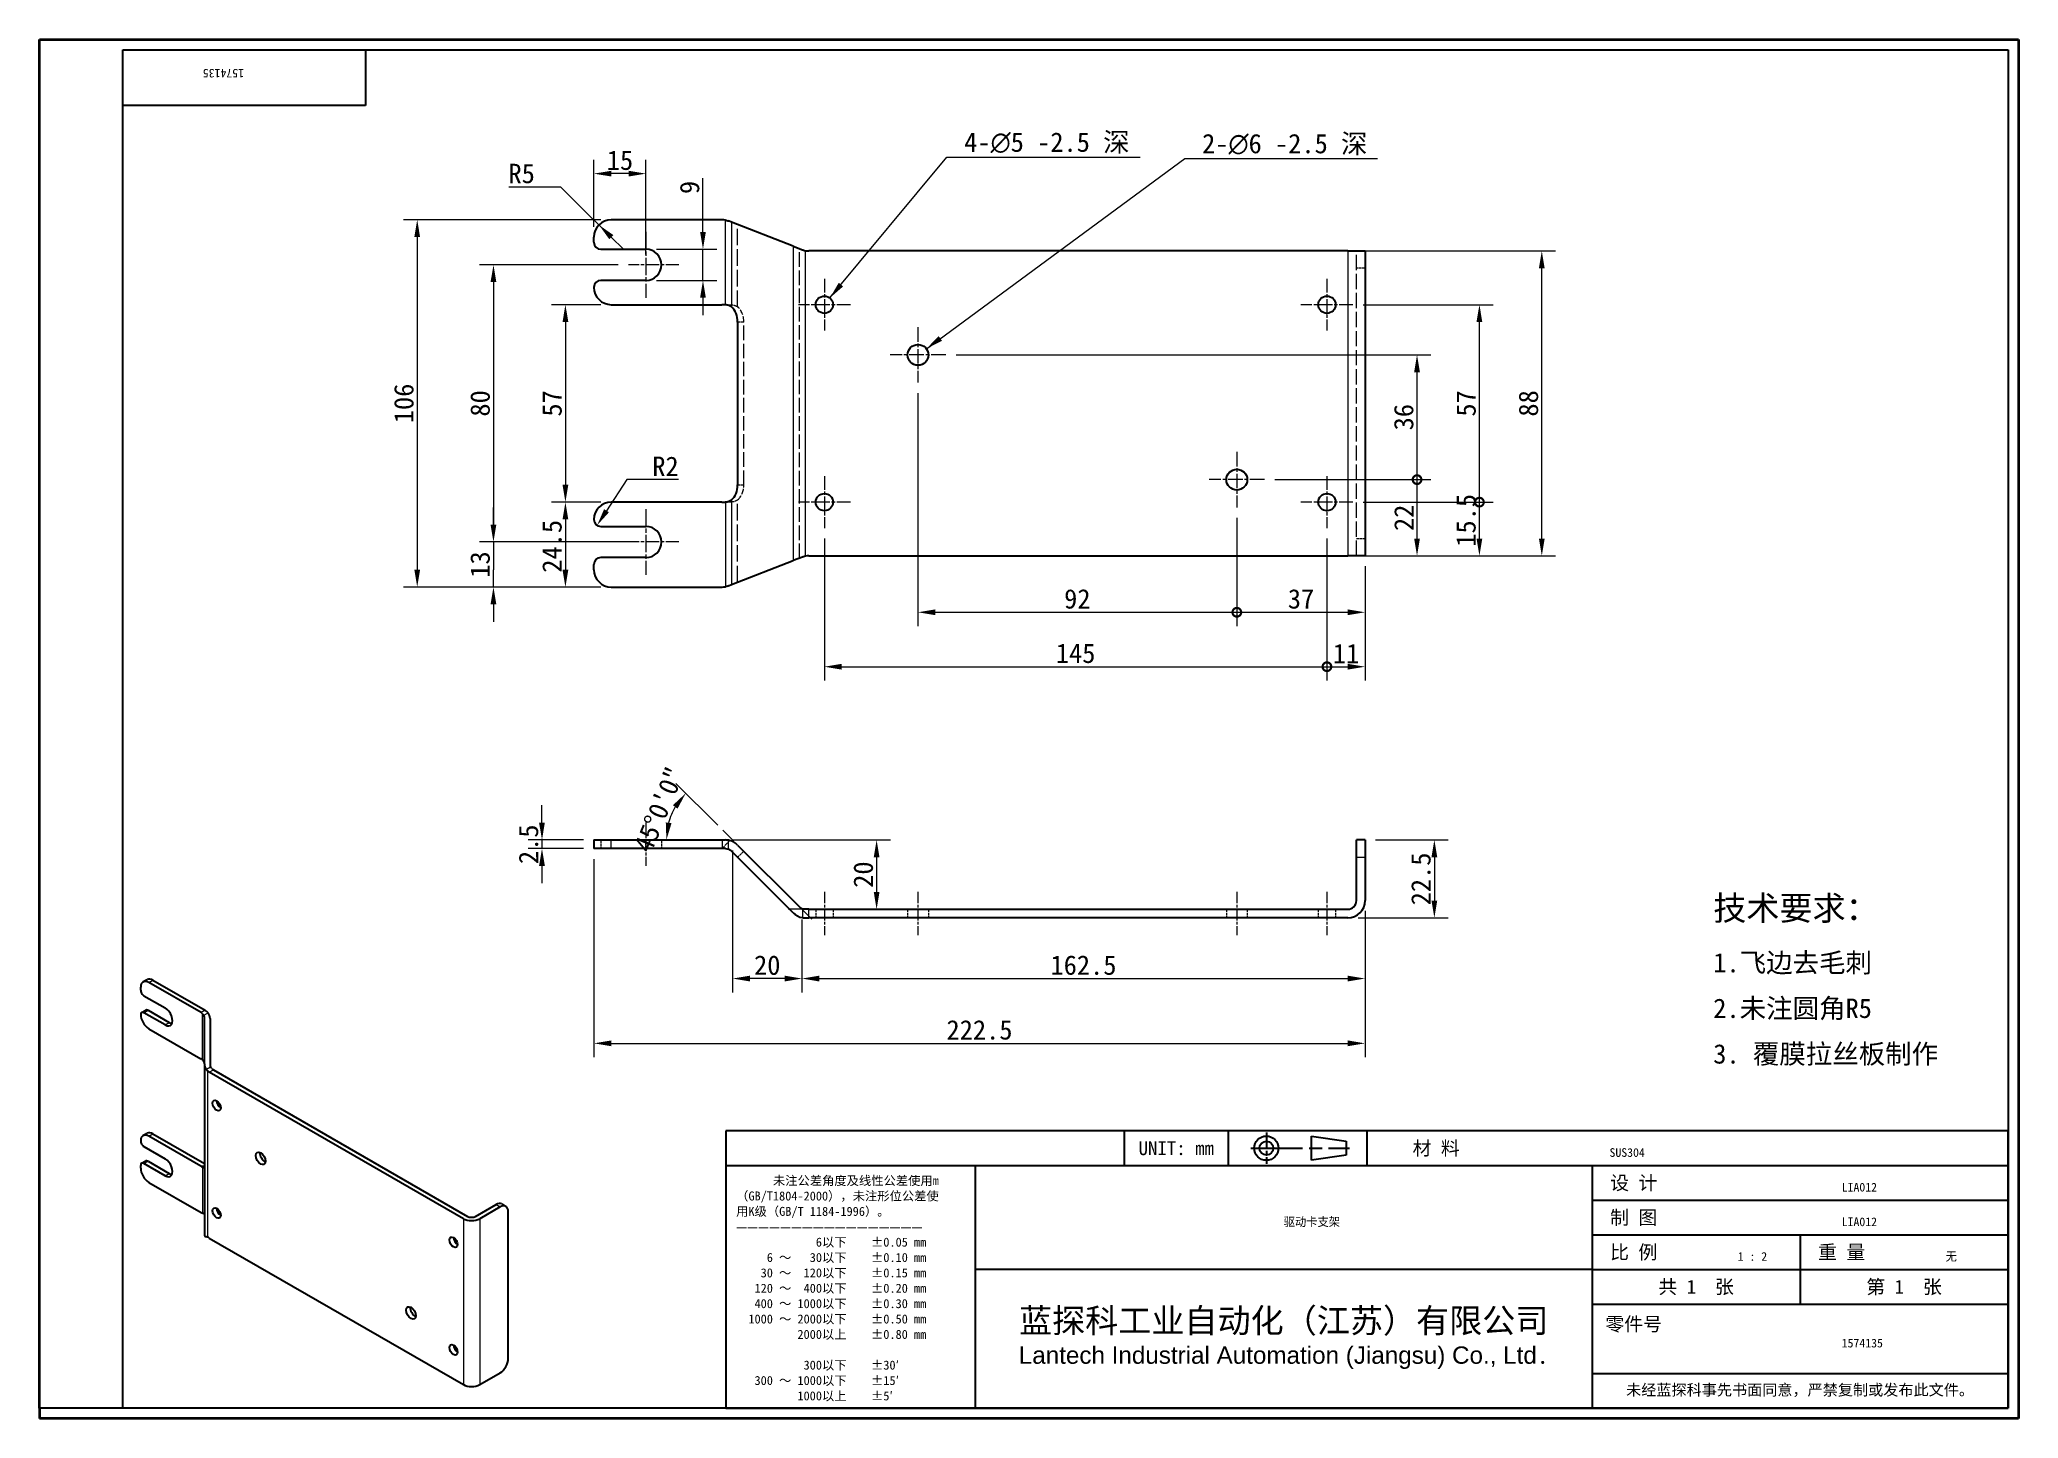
# Model space of a CAD drawing. Header units: millimetres. Extents: x 12 to 583, y 11 to 409.
import ezdxf
from ezdxf.enums import TextEntityAlignment as Align

# ---------------------------------------------------------------- set-up
doc = ezdxf.new("R2018")
doc.units = ezdxf.units.MM
doc.header["$LTSCALE"] = 2
doc.linetypes.add('CHAIN', pattern=[0.3543, 0.2362, -0.0295, 0.0591, -0.0295])
doc.linetypes.add('DASHED', pattern=[0.2067, 0.1654, -0.0413])
for name, color, linetype, lineweight in [('1', 7, 'Continuous', 18), ('可见 (ISO)', 7, 'Continuous', 25), ('可见窄的 (ISO)', 7, 'Continuous', 18), ('图框 (ISO)', 7, 'Continuous', 35), ('标题 (ISO)', 7, 'Continuous', 25)]:
    doc.layers.add(name, color=color, linetype=linetype, lineweight=lineweight)
for name, color, linetype, lineweight, true_color in [('中心标记 (ISO)', 1, 'CHAIN', 18, 0xff0000), ('中心线 (ISO)', 1, 'CHAIN', 18, 0xff0000), ('尺寸 (ISO)', 7, 'Continuous', 18, 0x008000), ('符号 (ISO)', 7, 'Continuous', 18, 0x008000), ('隐藏 (ISO)', 5, 'DASHED', 18, 0x0000ff), ('隐藏窄的 (ISO)', 5, 'DASHED', 18, 0x0000ff)]:
    doc.layers.add(name, color=color, linetype=linetype, lineweight=lineweight, true_color=true_color)
doc.styles.get("Standard").update_dxf_attribs({"font": 'simfang.ttf'})
doc.styles.add('文本样式164', font='SimSun.ttf')
doc.styles.add('最新国标', font='simfang.ttf')
doc.styles.add('注释文本 (ISO)', font='simfang.ttf')
doc.dimstyles.new('默认 (GB)', dxfattribs={"dimscale": 2, "dimtxt": 2.8, "dimasz": 2.5, "dimexe": 2, "dimexo": 1.5, "dimgap": 0.5, "dimtad": 1, "dimtoh": 1, "dimdsep": 46, "dimtxsty": '最新国标', "dimcen": 0.09, "dimdle": 10, "dimclrd": 256, "dimclre": 256, "dimclrt": 256, "dimaunit": 1, "dimadec": 3, "dimazin": 2, "dimtfac": 0.535714, "dimtdec": 3, "dimtmove": 0, "dimatfit": 3, "dimfxl": 0, "dimtolj": 1, "dimlwd": -1, "dimlwe": -1, "dimarcsym": 0})
doc.dimstyles.new('默认 (GB)$7', dxfattribs={"dimscale": 2, "dimtxt": 2.8, "dimasz": 2.5, "dimexe": 2, "dimexo": 1.5, "dimgap": 0.5, "dimtad": 1, "dimtoh": 1, "dimdsep": 46, "dimtxsty": '最新国标', "dimcen": 0.09, "dimdle": 10, "dimclrd": 256, "dimclre": 256, "dimclrt": 256, "dimaunit": 1, "dimadec": 3, "dimazin": 2, "dimtfac": 0.535714, "dimtdec": 3, "dimtmove": 0, "dimatfit": 3, "dimfxl": 0, "dimtolj": 1, "dimlwd": -1, "dimlwe": -1, "dimarcsym": 0})

msp = doc.modelspace()

# ---------------------------------------------------------------- texts
at = {"layer": '符号 (ISO)'}
for s, insert, char_height, width, attachment_point, line_spacing_factor, style in [('4-\\fAIGDT|b0|i0;{\\H5.6000;n}\\fFangSong|b0|i0;{\\H5.6000;5 -2.5 深}', (278.8014, 376.0213), 5.6, 52.909474, 7, 0.49, '最新国标'), ('2-\\fAIGDT|b0|i0;{\\H5.6000;n}\\fFangSong|b0|i0;{\\H5.6000;6 -2.5 深}', (347.4417, 375.5989), 5.6, 52.909474, 7, 0.49, '最新国标'), ('\\pxsm1.41;\\fFangSong|b0|i0;{\\H7.0000;技术要求：}\\fFangSong|b0|i0;{\\H5.6000;\\P}\\fFangSong|b0|i0;{\\H5.6000;1.飞边去毛刺\\P}\\fFangSong|b0|i0;{\\H5.6000;2.未注圆角R5\\P}\\fFangSong|b0|i0;{\\H5.6000;3. 覆膜拉丝板制作}', (494.9372, 137.2985), 4, 71.260819, 4, 1.305367, '注释文本 (ISO)')]:
    msp.add_mtext(s, dxfattribs=dict(at, insert=insert, char_height=char_height, width=width, attachment_point=attachment_point, line_spacing_factor=line_spacing_factor, style=style))

# ---------------------------------------------------------------- blocks, each defined once
blk = doc.blocks.new('图框 最新国标')
at = {"layer": '图框 (ISO)'}
for p, q in [((6, 7), (6, 204.5)), ((6, 204.5), (291.5, 204.5)), ((291.5, 204.5), (291.5, 5.5)), ((6, 7), (6, 5.5)), ((6, 7), (6, 5.5)), ((291.5, 5.5), (6, 5.5))]:
    blk.add_line(p, q, dxfattribs=at)
at = {"layer": '图框 (ISO)', "color": 7, "linetype": 'Continuous', "lineweight": 25}
for p, q in [((18, 203), (290, 203)), ((18, 7), (18, 203)), ((18, 203), (290, 203)), ((53, 203), (53, 195)), ((290, 203), (290, 7)), ((290, 203), (290, 7)), ((53, 195), (18, 195)), ((290, 7), (6, 7)), ((290, 7), (18, 7))]:
    blk.add_line(p, q, dxfattribs=at)
at = {"layer": '图框 (ISO)', "lineweight": 30}
blk.add_attdef('零件代号', text='', height=2.5, rotation=180, dxfattribs=at).set_placement((35.5, 199), align=Align.MIDDLE_CENTER)
blk = doc.blocks.new('标题栏 最新国标')
at = {"layer": '标题 (ISO)'}
for p, q in [((381.98, -183.84), (196.98, -183.84)), ((196.98, -183.84), (196.98, -223.84)), ((254.48, -183.84), (254.48, -188.84)), ((269.48, -183.84), (269.48, -188.84)), ((281.48, -188.09), (281.48, -184.59)), ((281.48, -184.59), (286.48, -185.34)), ((286.48, -185.34), (286.48, -187.34)), ((289.48, -183.84), (289.48, -188.84)), ((381.98, -223.84), (381.98, -183.84)), ((383.48, -183.84), (383.48, -225.34)), ((286.48, -187.34), (281.48, -188.09)), ((196.98, -188.84), (381.98, -188.84)), ((232.98, -188.84), (232.98, -223.84)), ((321.98, -188.84), (321.98, -223.84)), ((321.98, -193.84), (381.98, -193.84)), ((321.98, -198.84), (381.98, -198.84)), ((351.98, -198.84), (351.98, -208.84)), ((321.98, -203.84), (232.98, -203.84)), ((321.98, -203.84), (381.98, -203.84)), ((321.98, -208.84), (381.98, -208.84)), ((321.98, -218.84), (381.98, -218.84)), ((196.98, -223.84), (381.98, -223.84)), ((383.48, -225.34), (196.98, -225.34))]:
    blk.add_line(p, q, dxfattribs=at)
at = {"layer": '标题 (ISO)', "linetype": 'CHAIN', "ltscale": 5.000333}
blk.add_line((274.98, -184.09), (274.98, -188.59), dxfattribs=at)
at = {"layer": '标题 (ISO)', "linetype": 'CHAIN', "ltscale": 15.834605}
blk.add_line((272.73, -186.34), (286.98, -186.34), dxfattribs=at)
at = {"layer": '标题 (ISO)'}
for radius in [1.75, 1]:
    blk.add_circle((274.98, -186.34), radius, dxfattribs=at)
at = {"layer": '1', "style": '文本样式164'}
for s, p in [('UNIT: mm', (261.98, -186.34)), ('材 料', (299.48, -186.34)), ('设 计', (327.98, -191.34)), ('制 图', (327.98, -196.34)), ('比 例', (327.98, -201.34)), ('重 量', (357.98, -201.34)), ('共 1  张', (336.98, -206.34)), ('第 1  张', (366.98, -206.34))]:
    blk.add_text(s, height=2, dxfattribs=at).set_placement(p, align=Align.MIDDLE_CENTER)
at = {"layer": '标题 (ISO)', "style": '注释文本 (ISO)'}
for s, insert, char_height, attachment_point, line_spacing_factor in [('\\fSimSun|b0|i0;{\\H1.3000;      未注公差角度及线性公差使用m\\P}\\fSimSun|b0|i0;{\\H1.3000;（GB/T1804-2000），未注形位公差使\\P}\\fSimSun|b0|i0;{\\H1.3000;用K级（GB/T 1184-1996）。\\P}\\fSimSun|b0|i0;{\\H1.3000;—————————————————\\P}\\fSimSun|b0|i0;{\\H1.3000;             6以下    ±0.05 mm\\P}\\fSimSun|b0|i0;{\\H1.3000;     6 ～   30以下    ±0.10 mm\\P}\\fSimSun|b0|i0;{\\H1.3000;    30 ～  120以下    ±0.15 mm\\P}\\fSimSun|b0|i0;{\\H1.3000;   120 ～  400以下    ±0.20 mm\\P}\\fSimSun|b0|i0;{\\H1.3000;   400 ～ 1000以下    ±0.30 mm\\P}\\fSimSun|b0|i0;{\\H1.3000;  1000 ～ 2000以下    ±0.50 mm\\P}\\fSimSun|b0|i0;{\\H1.3000;          2000以上    ±0.80 mm\\P}\\fSimSun|b0|i0;{\\H1.3000;\\P}\\fSimSun|b0|i0;{\\H1.3000;           300以下    ±30′\\P}\\fSimSun|b0|i0;{\\H1.3000;   300 ～ 1000以下    ±15′\\P}\\fSimSun|b0|i0;{\\H1.3000;          1000以上    ±5′}', (198.48, -206.63), 1.3, 4, 1.023913), ('\\pxsm0.94;\\fMicrosoft YaHei|b0|i0;{\\H3.5000;蓝探科工业自动化（江苏）有限公司\\P}\\fArial|b0|i0;{\\H2.5000;Lantech Industrial Automation (Jiangsu) Co., Ltd}\\fFangSong|b0|i0;{\\H2.5000;.}', (277.48, -213.84), 2, 5, 0.978695)]:
    blk.add_mtext(s, dxfattribs=dict(at, insert=insert, char_height=char_height, attachment_point=attachment_point, line_spacing_factor=line_spacing_factor))
at = {"layer": '标题 (ISO)', "attachment_point": 5, "style": '注释文本 (ISO)'}
for s, insert, char_height in [('\\fFangSong|b0|i0;零件号', (327.98, -211.84), 2), ('\\fSimSun|b0|i0;{\\H1.6000;未经蓝探科事先书面同意，严禁复制或发布此文件。}', (351.98, -221.34), 1.6)]:
    blk.add_mtext(s, dxfattribs=dict(at, insert=insert, char_height=char_height))
at = {"layer": '标题 (ISO)', "lineweight": 30, "flags": 104}
for tag, height, p in [('材料', 2, (324.48, -186.34)), ('设计人', 2, (357.98, -191.34)), ('库存编号', 3.5, (277.48, -196.34)), ('设计人', 2, (357.98, -196.34)), ('视图比例', 2, (342.98, -201.34)), ('质量\\P3;', 2, (372.98, -201.34)), ('零件代号', 3.5, (357.98, -213.84))]:
    blk.add_attdef(tag, text='', height=height, dxfattribs=at).set_placement(p, align=Align.MIDDLE_CENTER)
blk = doc.blocks.new('*D5')
at = {"layer": 'Defpoints', "color": 0, "transparency": 16777216}
for p in [(176.97, 356.98), (120.97, 250.98), (176.97, 250.98)]:
    blk.add_point(p, dxfattribs=at)
at = {"layer": '尺寸 (ISO)', "color": 116, "true_color": 0x00803f, "transparency": 16777216}
for p, q in [((173.97, 356.98), (116.97, 356.98)), ((120.97, 351.98), (120.97, 255.98)), ((173.97, 250.98), (116.97, 250.98))]:
    blk.add_line(p, q, dxfattribs=at)
for points in [[(120.13, 351.98), (121.8, 351.98), (120.97, 356.98)], [(120.13, 255.98), (121.8, 255.98), (120.97, 250.98)]]:
    blk.add_solid(points, dxfattribs=at)
at = {"layer": '尺寸 (ISO)', "transparency": 16777216, "insert": (117.14, 303.98), "char_height": 5.6, "attachment_point": 5, "rotation": 90, "style": '最新国标'}
blk.add_mtext('\\A1;106', dxfattribs=at)
blk = doc.blocks.new('*D6')
at = {"layer": 'Defpoints', "color": 0, "transparency": 16777216}
for p in [(171.97, 177.97), (156.97, 175.47), (171.97, 175.47)]:
    blk.add_point(p, dxfattribs=at)
at = {"layer": '尺寸 (ISO)', "color": 116, "true_color": 0x00803f, "transparency": 16777216}
for p, q in [((156.97, 182.97), (156.97, 187.97)), ((168.97, 177.97), (152.97, 177.97)), ((156.97, 177.97), (156.97, 175.47)), ((168.97, 175.47), (152.97, 175.47)), ((156.97, 170.47), (156.97, 165.47))]:
    blk.add_line(p, q, dxfattribs=at)
for points in [[(156.13, 182.97), (157.8, 182.97), (156.97, 177.97)], [(156.13, 170.47), (157.8, 170.47), (156.97, 175.47)]]:
    blk.add_solid(points, dxfattribs=at)
at = {"layer": '尺寸 (ISO)', "transparency": 16777216, "insert": (153.12, 176.72), "char_height": 5.6, "attachment_point": 5, "rotation": 90, "style": '最新国标'}
blk.add_mtext('\\A1;2.5', dxfattribs=at)
blk = doc.blocks.new('*D7')
at = {"layer": 'Defpoints', "color": 0, "transparency": 16777216}
for p in [(394.47, 177.97), (389.47, 155.47), (414.47, 155.47)]:
    blk.add_point(p, dxfattribs=at)
at = {"layer": '尺寸 (ISO)', "color": 116, "true_color": 0x00803f, "transparency": 16777216}
for p, q in [((397.47, 177.97), (418.47, 177.97)), ((414.47, 172.97), (414.47, 160.47)), ((392.47, 155.47), (418.47, 155.47))]:
    blk.add_line(p, q, dxfattribs=at)
for points in [[(413.63, 172.97), (415.3, 172.97), (414.47, 177.97)], [(413.63, 160.47), (415.3, 160.47), (414.47, 155.47)]]:
    blk.add_solid(points, dxfattribs=at)
at = {"layer": '尺寸 (ISO)', "transparency": 16777216, "insert": (410.62, 166.72), "char_height": 5.6, "attachment_point": 5, "rotation": 90, "style": '最新国标'}
blk.add_mtext('\\A1;22.5', dxfattribs=at)
blk = doc.blocks.new('*D8')
at = {"layer": 'Defpoints', "color": 0, "transparency": 16777216}
for p in [(389.47, 347.98), (445.47, 347.98), (389.47, 259.98)]:
    blk.add_point(p, dxfattribs=at)
at = {"layer": '尺寸 (ISO)', "color": 116, "true_color": 0x00803f, "transparency": 16777216}
for p, q in [((392.47, 347.98), (449.47, 347.98)), ((445.47, 264.98), (445.47, 342.98)), ((392.47, 259.98), (449.47, 259.98))]:
    blk.add_line(p, q, dxfattribs=at)
for points in [[(444.63, 342.98), (446.3, 342.98), (445.47, 347.98)], [(444.63, 264.98), (446.3, 264.98), (445.47, 259.98)]]:
    blk.add_solid(points, dxfattribs=at)
at = {"layer": '尺寸 (ISO)', "transparency": 16777216, "insert": (441.64, 303.98), "char_height": 5.6, "attachment_point": 5, "rotation": 90, "style": '最新国标'}
blk.add_mtext('\\A1;88', dxfattribs=at)
blk = doc.blocks.new('*D9')
at = {"layer": 'Defpoints', "color": 0, "transparency": 16777216}
for p in [(181.97, 343.98), (142.97, 263.98), (186.97, 263.98)]:
    blk.add_point(p, dxfattribs=at)
at = {"layer": '尺寸 (ISO)', "color": 116, "true_color": 0x00803f, "transparency": 16777216}
for p, q in [((178.97, 343.98), (138.97, 343.98)), ((142.97, 338.98), (142.97, 268.98)), ((183.97, 263.98), (138.97, 263.98))]:
    blk.add_line(p, q, dxfattribs=at)
for points in [[(142.13, 338.98), (143.8, 338.98), (142.97, 343.98)], [(142.13, 268.98), (143.8, 268.98), (142.97, 263.98)]]:
    blk.add_solid(points, dxfattribs=at)
at = {"layer": '尺寸 (ISO)', "transparency": 16777216, "insert": (139.14, 303.98), "char_height": 5.6, "attachment_point": 5, "rotation": 90, "style": '最新国标'}
blk.add_mtext('\\A1;80', dxfattribs=at)
blk = doc.blocks.new('*D10')
at = {"layer": 'Defpoints', "color": 0, "transparency": 16777216}
for p in [(176.97, 332.48), (163.73, 275.48), (176.97, 275.48)]:
    blk.add_point(p, dxfattribs=at)
at = {"layer": '尺寸 (ISO)', "color": 116, "true_color": 0x00803f, "transparency": 16777216}
for p, q in [((173.97, 332.48), (159.73, 332.48)), ((163.73, 327.48), (163.73, 280.48)), ((173.97, 275.48), (159.73, 275.48))]:
    blk.add_line(p, q, dxfattribs=at)
for points in [[(162.9, 327.48), (164.57, 327.48), (163.73, 332.48)], [(162.9, 280.48), (164.57, 280.48), (163.73, 275.48)]]:
    blk.add_solid(points, dxfattribs=at)
at = {"layer": '尺寸 (ISO)', "transparency": 16777216, "insert": (159.9, 303.98), "char_height": 5.6, "attachment_point": 5, "rotation": 90, "style": '最新国标'}
blk.add_mtext('\\A1;57', dxfattribs=at)
blk = doc.blocks.new('*D11')
at = {"layer": 'Defpoints', "color": 0, "transparency": 16777216}
for p in [(171.97, 370.3), (171.97, 351.98), (186.97, 343.98)]:
    blk.add_point(p, dxfattribs=at)
at = {"layer": '尺寸 (ISO)', "color": 116, "true_color": 0x00803f, "transparency": 16777216}
for p, q in [((171.97, 354.98), (171.97, 374.3)), ((186.97, 346.98), (186.97, 374.3)), ((181.97, 370.3), (176.97, 370.3))]:
    blk.add_line(p, q, dxfattribs=at)
for points in [[(176.97, 371.13), (176.97, 369.47), (171.97, 370.3)], [(181.97, 371.13), (181.97, 369.47), (186.97, 370.3)]]:
    blk.add_solid(points, dxfattribs=at)
at = {"layer": '尺寸 (ISO)', "transparency": 16777216, "insert": (179.47, 374.13), "char_height": 5.6, "attachment_point": 5, "style": '最新国标'}
blk.add_mtext('\\A1;15', dxfattribs=at)
blk = doc.blocks.new('*D12')
at = {"layer": 'Defpoints', "color": 0, "transparency": 16777216}
for p in [(173.41, 355.49), (176.97, 351.98)]:
    blk.add_point(p, dxfattribs=at)
at = {"layer": '尺寸 (ISO)', "color": 116, "true_color": 0x00803f, "transparency": 16777216}
for p, q in [((147.4, 366.47), (162.3, 366.47)), ((162.3, 366.47), (169.85, 359.01)), ((173.41, 355.49), (169.85, 359.01)), ((176.97, 351.98), (173.41, 355.49)), ((176.97, 351.98), (180.52, 348.46))]:
    blk.add_line(p, q, dxfattribs=at)
blk.add_solid([(177.55, 352.57), (176.38, 351.38), (173.41, 355.49)], dxfattribs=at)
at = {"layer": '尺寸 (ISO)', "transparency": 16777216, "insert": (151.11, 370.3), "char_height": 5.6, "attachment_point": 5, "style": '最新国标'}
blk.add_mtext('\\A1;R5', dxfattribs=at)
blk = doc.blocks.new('_DotSmall')
at = {"color": 0, "linetype": 'ByBlock', "const_width": 0.5}
blk.add_lwpolyline([(-0.0625, 0, 1), (0.0625, 0, 1)], format="xyb", close=True, dxfattribs=at)
blk = doc.blocks.new('*D13')
at = {"layer": 'Defpoints', "color": 0, "transparency": 16777216}
for p in [(238.47, 267.98), (383.47, 267.98), (383.47, 227.98)]:
    blk.add_point(p, dxfattribs=at)
at = {"layer": '尺寸 (ISO)', "color": 116, "true_color": 0x00803f, "transparency": 16777216}
for p, q in [((238.47, 264.98), (238.47, 223.98)), ((383.47, 264.98), (383.47, 223.98)), ((243.47, 227.98), (383.47, 227.98))]:
    blk.add_line(p, q, dxfattribs=at)
blk.add_solid([(243.47, 228.81), (243.47, 227.14), (238.47, 227.98)], dxfattribs=at)
at = {"layer": '尺寸 (ISO)', "color": 116, "true_color": 0x00803f, "transparency": 16777216, "xscale": 5, "yscale": 5, "zscale": 5}
blk.add_blockref('_DotSmall', (383.47, 227.98), dxfattribs=at)
at = {"layer": '尺寸 (ISO)', "transparency": 16777216, "insert": (310.95, 231.81), "char_height": 5.6, "attachment_point": 5, "style": '最新国标'}
blk.add_mtext('\\A1;145', dxfattribs=at)
blk = doc.blocks.new('*D15')
at = {"layer": 'Defpoints', "color": 0, "transparency": 16777216}
for p in [(383.47, 267.98), (394.47, 259.98), (394.47, 227.98)]:
    blk.add_point(p, dxfattribs=at)
at = {"layer": '尺寸 (ISO)', "color": 116, "true_color": 0x00803f, "transparency": 16777216}
for p, q in [((383.47, 264.98), (383.47, 223.98)), ((394.47, 256.98), (394.47, 223.98)), ((383.47, 227.98), (389.47, 227.98))]:
    blk.add_line(p, q, dxfattribs=at)
blk.add_solid([(389.47, 228.81), (389.47, 227.14), (394.47, 227.98)], dxfattribs=at)
at = {"layer": '尺寸 (ISO)', "color": 116, "true_color": 0x00803f, "transparency": 16777216, "xscale": 5, "yscale": 5, "zscale": 5, "rotation": 180}
blk.add_blockref('_DotSmall', (383.47, 227.98), dxfattribs=at)
at = {"layer": '尺寸 (ISO)', "transparency": 16777216, "insert": (388.99, 231.78), "char_height": 5.6, "attachment_point": 5, "style": '最新国标'}
blk.add_mtext('\\A1;11', dxfattribs=at)
blk = doc.blocks.new('*D16')
at = {"layer": 'Defpoints', "color": 0, "transparency": 16777216}
for p in [(265.47, 309.98), (357.47, 273.98), (357.47, 243.69)]:
    blk.add_point(p, dxfattribs=at)
at = {"layer": '尺寸 (ISO)', "color": 116, "true_color": 0x00803f, "transparency": 16777216}
for p, q in [((265.47, 306.98), (265.47, 239.69)), ((357.47, 270.98), (357.47, 239.69)), ((270.47, 243.69), (357.47, 243.69))]:
    blk.add_line(p, q, dxfattribs=at)
blk.add_solid([(270.47, 244.52), (270.47, 242.86), (265.47, 243.69)], dxfattribs=at)
at = {"layer": '尺寸 (ISO)', "color": 116, "true_color": 0x00803f, "transparency": 16777216, "xscale": 5, "yscale": 5, "zscale": 5}
blk.add_blockref('_DotSmall', (357.47, 243.69), dxfattribs=at)
at = {"layer": '尺寸 (ISO)', "transparency": 16777216, "insert": (311.45, 247.52), "char_height": 5.6, "attachment_point": 5, "style": '最新国标'}
blk.add_mtext('\\A1;92', dxfattribs=at)
blk = doc.blocks.new('*D17')
at = {"layer": 'Defpoints', "color": 0, "transparency": 16777216}
for p in [(357.47, 273.98), (394.47, 259.98), (394.47, 243.69)]:
    blk.add_point(p, dxfattribs=at)
at = {"layer": '尺寸 (ISO)', "color": 116, "true_color": 0x00803f, "transparency": 16777216}
for p, q in [((357.47, 270.98), (357.47, 239.69)), ((394.47, 256.98), (394.47, 239.69)), ((357.47, 243.69), (389.47, 243.69))]:
    blk.add_line(p, q, dxfattribs=at)
blk.add_solid([(389.47, 244.52), (389.47, 242.86), (394.47, 243.69)], dxfattribs=at)
at = {"layer": '尺寸 (ISO)', "color": 116, "true_color": 0x00803f, "transparency": 16777216, "xscale": 5, "yscale": 5, "zscale": 5, "rotation": 180}
blk.add_blockref('_DotSmall', (357.47, 243.69), dxfattribs=at)
at = {"layer": '尺寸 (ISO)', "transparency": 16777216, "insert": (375.99, 247.52), "char_height": 5.6, "attachment_point": 5, "style": '最新国标'}
blk.add_mtext('\\A1;37', dxfattribs=at)
blk = doc.blocks.new('*D18')
at = {"layer": 'Defpoints', "color": 0, "transparency": 16777216}
for p in [(390.97, 275.48), (427.47, 275.48), (389.47, 259.98)]:
    blk.add_point(p, dxfattribs=at)
at = {"layer": '尺寸 (ISO)', "color": 116, "true_color": 0x00803f, "transparency": 16777216}
for p, q in [((393.97, 275.48), (431.47, 275.48)), ((427.47, 264.98), (427.47, 275.48)), ((392.47, 259.98), (431.47, 259.98))]:
    blk.add_line(p, q, dxfattribs=at)
blk.add_solid([(426.63, 264.98), (428.3, 264.98), (427.47, 259.98)], dxfattribs=at)
at = {"layer": '尺寸 (ISO)', "color": 116, "true_color": 0x00803f, "transparency": 16777216, "xscale": 5, "yscale": 5, "zscale": 5, "rotation": 90}
blk.add_blockref('_DotSmall', (427.47, 275.48), dxfattribs=at)
at = {"layer": '尺寸 (ISO)', "transparency": 16777216, "insert": (423.62, 270.23), "char_height": 5.6, "attachment_point": 5, "rotation": 90, "style": '最新国标'}
blk.add_mtext('\\A1;15.5', dxfattribs=at)
blk = doc.blocks.new('*D19')
at = {"layer": 'Defpoints', "color": 0, "transparency": 16777216}
for p in [(390.97, 332.48), (427.47, 332.48), (390.97, 275.48)]:
    blk.add_point(p, dxfattribs=at)
at = {"layer": '尺寸 (ISO)', "color": 116, "true_color": 0x00803f, "transparency": 16777216}
for p, q in [((393.97, 332.48), (431.47, 332.48)), ((427.47, 275.48), (427.47, 327.48)), ((393.97, 275.48), (431.47, 275.48))]:
    blk.add_line(p, q, dxfattribs=at)
blk.add_solid([(426.63, 327.48), (428.3, 327.48), (427.47, 332.48)], dxfattribs=at)
at = {"layer": '尺寸 (ISO)', "color": 116, "true_color": 0x00803f, "transparency": 16777216, "xscale": 5, "yscale": 5, "zscale": 5, "rotation": 270}
blk.add_blockref('_DotSmall', (427.47, 275.48), dxfattribs=at)
at = {"layer": '尺寸 (ISO)', "transparency": 16777216, "insert": (423.64, 303.98), "char_height": 5.6, "attachment_point": 5, "rotation": 90, "style": '最新国标'}
blk.add_mtext('\\A1;57', dxfattribs=at)
blk = doc.blocks.new('*D20')
at = {"layer": 'Defpoints', "color": 0, "transparency": 16777216}
for p in [(365.47, 281.98), (409.47, 281.98), (389.47, 259.98)]:
    blk.add_point(p, dxfattribs=at)
at = {"layer": '尺寸 (ISO)', "color": 116, "true_color": 0x00803f, "transparency": 16777216}
for p, q in [((368.47, 281.98), (413.47, 281.98)), ((409.47, 264.98), (409.47, 281.98)), ((392.47, 259.98), (413.47, 259.98))]:
    blk.add_line(p, q, dxfattribs=at)
blk.add_solid([(408.63, 264.98), (410.3, 264.98), (409.47, 259.98)], dxfattribs=at)
at = {"layer": '尺寸 (ISO)', "color": 116, "true_color": 0x00803f, "transparency": 16777216, "xscale": 5, "yscale": 5, "zscale": 5, "rotation": 90}
blk.add_blockref('_DotSmall', (409.47, 281.98), dxfattribs=at)
at = {"layer": '尺寸 (ISO)', "transparency": 16777216, "insert": (405.67, 270.96), "char_height": 5.6, "attachment_point": 5, "rotation": 90, "style": '最新国标'}
blk.add_mtext('\\A1;22', dxfattribs=at)
blk = doc.blocks.new('*D21')
at = {"layer": 'Defpoints', "color": 0, "transparency": 16777216}
for p in [(273.47, 317.98), (409.47, 317.98), (365.47, 281.98)]:
    blk.add_point(p, dxfattribs=at)
at = {"layer": '尺寸 (ISO)', "color": 116, "true_color": 0x00803f, "transparency": 16777216}
for p, q in [((276.47, 317.98), (413.47, 317.98)), ((409.47, 281.98), (409.47, 312.98)), ((368.47, 281.98), (413.47, 281.98))]:
    blk.add_line(p, q, dxfattribs=at)
blk.add_solid([(408.63, 312.98), (410.3, 312.98), (409.47, 317.98)], dxfattribs=at)
at = {"layer": '尺寸 (ISO)', "color": 116, "true_color": 0x00803f, "transparency": 16777216, "xscale": 5, "yscale": 5, "zscale": 5, "rotation": 270}
blk.add_blockref('_DotSmall', (409.47, 281.98), dxfattribs=at)
at = {"layer": '尺寸 (ISO)', "transparency": 16777216, "insert": (405.64, 300), "char_height": 5.6, "attachment_point": 5, "rotation": 90, "style": '最新国标'}
blk.add_mtext('\\A1;36', dxfattribs=at)
blk = doc.blocks.new('*D22')
at = {"layer": 'Defpoints', "color": 0, "transparency": 16777216}
for p in [(186.97, 263.98), (142.97, 250.98), (176.97, 250.98)]:
    blk.add_point(p, dxfattribs=at)
at = {"layer": '尺寸 (ISO)', "color": 116, "true_color": 0x00803f, "transparency": 16777216}
for p, q in [((142.97, 268.98), (142.97, 273.98)), ((183.97, 263.98), (138.97, 263.98)), ((142.97, 263.98), (142.97, 258.98)), ((142.97, 258.98), (142.97, 255.98)), ((142.97, 250.98), (142.97, 255.98)), ((173.97, 250.98), (138.97, 250.98)), ((142.97, 245.98), (142.97, 240.98))]:
    blk.add_line(p, q, dxfattribs=at)
for points in [[(142.13, 268.98), (143.8, 268.98), (142.97, 263.98)], [(142.13, 245.98), (143.8, 245.98), (142.97, 250.98)]]:
    blk.add_solid(points, dxfattribs=at)
at = {"layer": '尺寸 (ISO)', "transparency": 16777216, "insert": (139.14, 257.48), "char_height": 5.6, "attachment_point": 5, "rotation": 90, "style": '最新国标'}
blk.add_mtext('\\A1;13', dxfattribs=at)
blk = doc.blocks.new('*D23')
at = {"layer": 'Defpoints', "color": 0, "transparency": 16777216}
for p in [(176.97, 275.48), (163.73, 250.98), (176.97, 250.98)]:
    blk.add_point(p, dxfattribs=at)
at = {"layer": '尺寸 (ISO)', "color": 116, "true_color": 0x00803f, "transparency": 16777216}
for p, q in [((173.97, 275.48), (159.73, 275.48)), ((163.73, 270.48), (163.73, 255.98)), ((173.97, 250.98), (159.73, 250.98))]:
    blk.add_line(p, q, dxfattribs=at)
for points in [[(162.9, 270.48), (164.57, 270.48), (163.73, 275.48)], [(162.9, 255.98), (164.57, 255.98), (163.73, 250.98)]]:
    blk.add_solid(points, dxfattribs=at)
at = {"layer": '尺寸 (ISO)', "transparency": 16777216, "insert": (159.89, 262.73), "char_height": 5.6, "attachment_point": 5, "rotation": 90, "style": '最新国标'}
blk.add_mtext('\\A1;24.5', dxfattribs=at)
blk = doc.blocks.new('*D24')
at = {"layer": 'Defpoints', "color": 0, "transparency": 16777216}
for p in [(208.96, 177.97), (252.36, 157.97), (253.53, 157.97)]:
    blk.add_point(p, dxfattribs=at)
at = {"layer": '尺寸 (ISO)', "color": 116, "true_color": 0x00803f, "transparency": 16777216}
for p, q in [((211.96, 177.97), (257.53, 177.97)), ((253.53, 172.97), (253.53, 162.97))]:
    blk.add_line(p, q, dxfattribs=at)
for points in [[(252.7, 172.97), (254.36, 172.97), (253.53, 177.97)], [(252.7, 162.97), (254.36, 162.97), (253.53, 157.97)]]:
    blk.add_solid(points, dxfattribs=at)
at = {"layer": '尺寸 (ISO)', "transparency": 16777216, "insert": (249.7, 167.97), "char_height": 5.6, "attachment_point": 5, "rotation": 90, "style": '最新国标'}
blk.add_mtext('\\A1;20', dxfattribs=at)
blk = doc.blocks.new('*D25')
at = {"layer": 'Defpoints', "color": 0, "transparency": 16777216}
for p in [(211.97, 177.97), (231.97, 157.97), (211.97, 137.97)]:
    blk.add_point(p, dxfattribs=at)
at = {"layer": '尺寸 (ISO)', "color": 116, "true_color": 0x00803f, "transparency": 16777216}
for p, q in [((211.97, 174.97), (211.97, 133.97)), ((231.97, 154.97), (231.97, 133.97)), ((226.97, 137.97), (216.97, 137.97))]:
    blk.add_line(p, q, dxfattribs=at)
for points in [[(216.97, 138.8), (216.97, 137.13), (211.97, 137.97)], [(226.97, 138.8), (226.97, 137.13), (231.97, 137.97)]]:
    blk.add_solid(points, dxfattribs=at)
at = {"layer": '尺寸 (ISO)', "transparency": 16777216, "insert": (221.97, 141.8), "char_height": 5.6, "attachment_point": 5, "style": '最新国标'}
blk.add_mtext('\\A1;20', dxfattribs=at)
blk = doc.blocks.new('*D26')
at = {"layer": 'Defpoints', "color": 0, "transparency": 16777216}
for p in [(394.47, 160.47), (231.97, 157.97), (394.47, 137.97)]:
    blk.add_point(p, dxfattribs=at)
at = {"layer": '尺寸 (ISO)', "color": 116, "true_color": 0x00803f, "transparency": 16777216}
for p, q in [((231.97, 154.97), (231.97, 133.97)), ((394.47, 157.47), (394.47, 133.97)), ((236.97, 137.97), (389.47, 137.97))]:
    blk.add_line(p, q, dxfattribs=at)
for points in [[(236.97, 138.8), (236.97, 137.13), (231.97, 137.97)], [(389.47, 138.8), (389.47, 137.13), (394.47, 137.97)]]:
    blk.add_solid(points, dxfattribs=at)
at = {"layer": '尺寸 (ISO)', "transparency": 16777216, "insert": (313.22, 141.81), "char_height": 5.6, "attachment_point": 5, "style": '最新国标'}
blk.add_mtext('\\A1;162.5', dxfattribs=at)
blk = doc.blocks.new('*D27')
at = {"layer": 'Defpoints', "color": 0, "transparency": 16777216}
for p in [(171.97, 175.47), (394.47, 160.47), (394.47, 119.27)]:
    blk.add_point(p, dxfattribs=at)
at = {"layer": '尺寸 (ISO)', "color": 116, "true_color": 0x00803f, "transparency": 16777216}
for p, q in [((171.97, 172.47), (171.97, 115.27)), ((394.47, 157.47), (394.47, 115.27)), ((176.97, 119.27), (389.47, 119.27))]:
    blk.add_line(p, q, dxfattribs=at)
for points in [[(176.97, 120.11), (176.97, 118.44), (171.97, 119.27)], [(389.47, 120.11), (389.47, 118.44), (394.47, 119.27)]]:
    blk.add_solid(points, dxfattribs=at)
at = {"layer": '尺寸 (ISO)', "transparency": 16777216, "insert": (283.22, 123.12), "char_height": 5.6, "attachment_point": 5, "style": '最新国标'}
blk.add_mtext('\\A1;222.5', dxfattribs=at)
blk = doc.blocks.new('*D28')
at = {"layer": 'Defpoints', "color": 0, "transparency": 16777216}
for p in [(195.43, 187.52), (176.97, 177.97), (209.85, 180.09), (211.97, 177.97)]:
    blk.add_point(p, dxfattribs=at)
at = {"layer": '尺寸 (ISO)', "color": 116, "true_color": 0x00803f, "transparency": 16777216}
blk.add_line((207.73, 182.21), (195.63, 194.3), dxfattribs=at)
blk.add_arc((211.97, 177.97), 19.1, 150.0432, 164.9568, dxfattribs=at)
for points in [[(194.76, 188.01), (196.08, 187), (198.46, 191.47)], [(194.35, 182.81), (192.7, 183.03), (192.87, 177.97)]]:
    blk.add_solid(points, dxfattribs=at)
at = {"layer": '尺寸 (ISO)', "transparency": 16777216, "insert": (190.78, 186.74), "char_height": 5.6, "attachment_point": 5, "rotation": 67.5, "style": '最新国标'}
blk.add_mtext('\\A1;45°0\'0"', dxfattribs=at)
blk = doc.blocks.new('*D29')
at = {"layer": 'Defpoints', "color": 0, "transparency": 16777216}
for p in [(186.97, 348.48), (203.42, 348.48), (186.97, 339.48)]:
    blk.add_point(p, dxfattribs=at)
at = {"layer": '尺寸 (ISO)', "color": 116, "true_color": 0x00803f, "transparency": 16777216}
for p, q in [((203.42, 353.48), (203.42, 368.97)), ((189.97, 348.48), (207.42, 348.48)), ((203.42, 339.48), (203.42, 348.48)), ((189.97, 339.48), (207.42, 339.48)), ((203.42, 334.48), (203.42, 329.48))]:
    blk.add_line(p, q, dxfattribs=at)
for points in [[(202.59, 353.48), (204.26, 353.48), (203.42, 348.48)], [(202.59, 334.48), (204.26, 334.48), (203.42, 339.48)]]:
    blk.add_solid(points, dxfattribs=at)
at = {"layer": '尺寸 (ISO)', "transparency": 16777216, "insert": (199.59, 366.32), "char_height": 5.6, "attachment_point": 5, "rotation": 90, "style": '最新国标'}
blk.add_mtext('\\A1;9', dxfattribs=at)
blk = doc.blocks.new('*D30')
at = {"layer": 'Defpoints', "color": 0, "transparency": 16777216}
for p in [(172.89, 268.8), (173.97, 270.48)]:
    blk.add_point(p, dxfattribs=at)
at = {"layer": '尺寸 (ISO)', "color": 116, "true_color": 0x00803f, "transparency": 16777216}
for p, q in [((181.41, 282.04), (175.59, 273)), ((196.32, 282.04), (181.41, 282.04))]:
    blk.add_line(p, q, dxfattribs=at)
blk.add_solid([(174.89, 273.45), (176.29, 272.55), (172.89, 268.8)], dxfattribs=at)
at = {"layer": '尺寸 (ISO)', "transparency": 16777216, "insert": (192.61, 285.84), "char_height": 5.6, "attachment_point": 5, "style": '最新国标'}
blk.add_mtext('\\A1;R2', dxfattribs=at)

# ---------------------------------------------------------------- dimensions: what is measured, and where the dimension line sits
at = {"layer": '尺寸 (ISO)', "color": 116, "true_color": 0x00803f}
dim = msp.add_linear_dim(base=(171.9678, 370.2999), p1=(186.9678, 343.9769), p2=(171.9678, 351.9769), dimstyle='默认 (GB)', override={"dimgap": 0.5, "dimtoh": 0, "dimdec": 2, "dimtol": 0, "dimlim": 0, "dimtp": 0, "dimtm": 0, "dimtdec": 3, "dimtofl": 0, "dimatfit": 1}, dxfattribs=at)
dim.commit()
dim.dimension.update_dxf_attribs({"geometry": '*D11', "text_midpoint": (179.4678, 370.2999), "dimtype": 160})
for center, mpoint, picture, middle in [((176.9678, 351.9769), (173.4113, 355.4914), '*D12', (151.1094, 366.4703)), ((173.9678, 270.4769), (172.8851, 268.7953), '*D30', (192.6058, 282.0417))]:
    dim = msp.add_radius_dim(center=center, mpoint=mpoint, dimstyle='默认 (GB)', override={"dimgap": 0.5, "dimtih": 1, "dimdec": 2, "dimlfac": 1, "dimcen": 0, "dimtol": 0, "dimlim": 0, "dimtp": 0, "dimtm": 0, "dimtdec": 3}, dxfattribs=at)
    dim.commit()
    dim.dimension.update_dxf_attribs({"geometry": picture, "text_midpoint": middle, "dimtype": 164})
for base, p1, p2, angle, override, picture, middle in [((203.4224, 348.4769), (186.9678, 339.4769), (186.9678, 348.4769), 90, {"dimgap": 0.5, "dimtoh": 0, "dimdec": 2, "dimtol": 0, "dimlim": 0, "dimtp": 0, "dimtm": 0, "dimtdec": 3, "dimtofl": 1, "dimatfit": 1}, '*D29', (203.4224, 366.3188)), ((120.9678, 250.9769), (176.9678, 356.9769), (176.9678, 250.9769), 90, {"dimgap": 0.5, "dimtoh": 0, "dimdec": 2, "dimtol": 0, "dimlim": 0, "dimtp": 0, "dimtm": 0, "dimtdec": 3, "dimtofl": 0, "dimatfit": 1}, '*D5', (120.9678, 303.9769)), ((142.9678, 263.9769), (181.9678, 343.9769), (186.9678, 263.9769), 90, {"dimgap": 0.5, "dimtoh": 0, "dimdec": 2, "dimtol": 0, "dimlim": 0, "dimtp": 0, "dimtm": 0, "dimtdec": 3, "dimtofl": 0, "dimatfit": 1}, '*D9', (142.9678, 303.9769)), ((445.4678, 347.9769), (389.4678, 259.9769), (389.4678, 347.9769), 270, {"dimgap": 0.5, "dimtoh": 0, "dimdec": 2, "dimtol": 0, "dimlim": 0, "dimtp": 0, "dimtm": 0, "dimtdec": 3, "dimtofl": 0, "dimatfit": 1}, '*D8', (445.4678, 303.9769)), ((163.7348, 275.4769), (176.9678, 332.4769), (176.9678, 275.4769), 270, {"dimgap": 0.5, "dimtoh": 0, "dimdec": 2, "dimtol": 0, "dimlim": 0, "dimtp": 0, "dimtm": 0, "dimtdec": 3, "dimtofl": 0, "dimatfit": 1}, '*D10', (163.7348, 303.9769)), ((427.4678, 332.4769), (390.9678, 275.4769), (390.9678, 332.4769), 90, {"dimgap": 0.5, "dimtoh": 0, "dimdec": 2, "dimblk1": 'DotSmall', "dimsah": 1, "dimdle": 0, "dimtol": 0, "dimlim": 0, "dimtp": 0, "dimtm": 0, "dimtdec": 3, "dimtofl": 0, "dimatfit": 1}, '*D19', (427.4678, 303.9769)), ((409.4678, 317.9769), (365.4678, 281.9769), (273.4678, 317.9769), 90, {"dimgap": 0.5, "dimtoh": 0, "dimdec": 2, "dimblk1": 'DotSmall', "dimsah": 1, "dimdle": 0, "dimtol": 0, "dimlim": 0, "dimtp": 0, "dimtm": 0, "dimtdec": 3, "dimtofl": 0, "dimatfit": 1}, '*D21', (409.4678, 299.9969)), ((357.4678, 243.6901), (265.4678, 309.9769), (357.4678, 273.9769), 180, {"dimgap": 0.5, "dimtoh": 0, "dimdec": 2, "dimblk2": 'DotSmall', "dimsah": 1, "dimdle": 0, "dimtol": 0, "dimlim": 0, "dimtp": 0, "dimtm": 0, "dimtdec": 3, "dimtofl": 0, "dimatfit": 1}, '*D16', (311.4478, 243.6901)), ((409.4678, 281.9769), (389.4678, 259.9769), (365.4678, 281.9769), 90, {"dimgap": 0.5, "dimtoh": 0, "dimdec": 2, "dimblk2": 'DotSmall', "dimsah": 1, "dimdle": 0, "dimtol": 0, "dimlim": 0, "dimtp": 0, "dimtm": 0, "dimtdec": 3, "dimtofl": 0, "dimatfit": 1}, '*D20', (409.4678, 270.9569)), ((163.7348, 250.9769), (176.9678, 275.4769), (176.9678, 250.9769), 90, {"dimgap": 0.5, "dimtoh": 0, "dimdec": 2, "dimtol": 0, "dimlim": 0, "dimtp": 0, "dimtm": 0, "dimtdec": 3, "dimtofl": 0, "dimatfit": 1}, '*D23', (163.7348, 262.7269)), ((427.4678, 275.4769), (389.4678, 259.9769), (390.9678, 275.4769), 90, {"dimgap": 0.5, "dimtoh": 0, "dimdec": 2, "dimblk2": 'DotSmall', "dimsah": 1, "dimdle": 0, "dimtol": 0, "dimlim": 0, "dimtp": 0, "dimtm": 0, "dimtdec": 3, "dimtofl": 0, "dimatfit": 1}, '*D18', (427.4678, 270.2269)), ((142.9678, 250.9769), (186.9678, 263.9769), (176.9678, 250.9769), 270, {"dimgap": 0.5, "dimtoh": 0, "dimdec": 2, "dimtol": 0, "dimlim": 0, "dimtp": 0, "dimtm": 0, "dimtdec": 3, "dimtofl": 0}, '*D22', (142.9678, 257.4769)), ((394.4678, 243.6901), (357.4678, 273.9769), (394.4678, 259.9769), 180, {"dimgap": 0.5, "dimtoh": 0, "dimdec": 2, "dimblk1": 'DotSmall', "dimsah": 1, "dimdle": 0, "dimtol": 0, "dimlim": 0, "dimtp": 0, "dimtm": 0, "dimtdec": 3, "dimtofl": 0, "dimatfit": 1}, '*D17', (375.9878, 243.6901)), ((383.4678, 227.9769), (238.4678, 267.9769), (383.4678, 267.9769), 180, {"dimgap": 0.5, "dimtoh": 0, "dimdec": 2, "dimblk2": 'DotSmall', "dimsah": 1, "dimdle": 0, "dimtol": 0, "dimlim": 0, "dimtp": 0, "dimtm": 0, "dimtdec": 3, "dimtofl": 0, "dimatfit": 1}, '*D13', (310.9478, 227.9769)), ((394.4678, 227.9769), (383.4678, 267.9769), (394.4678, 259.9769), 180, {"dimgap": 0.5, "dimtoh": 0, "dimdec": 2, "dimblk1": 'DotSmall', "dimsah": 1, "dimdle": 0, "dimtol": 0, "dimlim": 0, "dimtp": 0, "dimtm": 0, "dimtdec": 3, "dimtofl": 1, "dimatfit": 1}, '*D15', (388.9878, 227.9769)), ((156.9678, 175.4665), (171.9678, 177.9665), (171.9678, 175.4665), 90, {"dimgap": 0.5, "dimtoh": 0, "dimdec": 2, "dimtol": 0, "dimlim": 0, "dimtp": 0, "dimtm": 0, "dimtdec": 3, "dimtofl": 1, "dimatfit": 1}, '*D6', (156.9678, 176.7165)), ((253.5314, 157.9665), (208.9574, 177.9665), (252.3597, 157.9665), 270, {"dimgap": 0.5, "dimtoh": 0, "dimdec": 2, "dimse2": 1, "dimtol": 0, "dimlim": 0, "dimtp": 0, "dimtm": 0, "dimtdec": 3, "dimtofl": 0, "dimatfit": 1}, '*D24', (253.5314, 167.9665)), ((211.9678, 137.9665), (231.9678, 157.9665), (211.9678, 177.9665), 180, {"dimgap": 0.5, "dimtoh": 0, "dimdec": 2, "dimtol": 0, "dimlim": 0, "dimtp": 0, "dimtm": 0, "dimtdec": 3, "dimtofl": 0, "dimatfit": 1}, '*D25', (221.9678, 137.9665)), ((414.4678, 155.4665), (394.4678, 177.9665), (389.4678, 155.4665), 90, {"dimgap": 0.5, "dimtoh": 0, "dimdec": 2, "dimtol": 0, "dimlim": 0, "dimtp": 0, "dimtm": 0, "dimtdec": 3, "dimtofl": 0, "dimatfit": 1}, '*D7', (414.4678, 166.7165)), ((394.4678, 119.2734), (171.9678, 175.4665), (394.4678, 160.4665), 180, {"dimgap": 0.5, "dimtoh": 0, "dimdec": 2, "dimtol": 0, "dimlim": 0, "dimtp": 0, "dimtm": 0, "dimtdec": 3, "dimtofl": 0, "dimatfit": 1}, '*D27', (283.2178, 119.2734)), ((394.4678, 137.9665), (231.9678, 157.9665), (394.4678, 160.4665), 180, {"dimgap": 0.5, "dimtoh": 0, "dimdec": 2, "dimtol": 0, "dimlim": 0, "dimtp": 0, "dimtm": 0, "dimtdec": 3, "dimtofl": 0, "dimatfit": 1}, '*D26', (313.2178, 137.9665))]:
    dim = msp.add_linear_dim(base=base, p1=p1, p2=p2, angle=angle, dimstyle='默认 (GB)', override=override, dxfattribs=at)
    dim.commit()
    dim.dimension.update_dxf_attribs({"geometry": picture, "text_midpoint": middle, "dimtype": 160})
dim = msp.add_angular_dim_3p(base=(195.4279, 187.5158), center=(211.9678, 177.9665), p1=(209.8465, 180.0878), p2=(176.9678, 177.9665), dimstyle='默认 (GB)', override={"dimgap": 0.5, "dimtoh": 0, "dimse2": 1, "dimtol": 0, "dimlim": 0, "dimtp": 0, "dimtm": 0, "dimtdec": 0}, dxfattribs=at)
dim.commit()
dim.dimension.update_dxf_attribs({"geometry": '*D28', "text_midpoint": (194.323, 185.2752), "dimtype": 165})

# ---------------------------------------------------------------- linework, layer by layer
at = {"layer": '中心标记 (ISO)', "ltscale": 10.556371}
for p, q in [((186.9678, 353.4769), (186.9678, 334.4769)), ((186.9678, 273.4769), (186.9678, 254.4769))]:
    msp.add_line(p, q, dxfattribs=at)
at = {"layer": '中心标记 (ISO)', "ltscale": 8.056153}
for p, q in [((196.4678, 343.9769), (181.9678, 343.9769)), ((196.4678, 263.9769), (181.9678, 263.9769))]:
    msp.add_line(p, q, dxfattribs=at)
at = {"layer": '中心标记 (ISO)', "ltscale": 8.333956}
for p, q in [((238.4678, 339.9769), (238.4678, 324.9769)), ((383.4678, 339.9769), (383.4678, 324.9769)), ((245.9678, 332.4769), (230.9678, 332.4769)), ((390.9678, 332.4769), (375.9678, 332.4769)), ((238.4678, 282.9769), (238.4678, 267.9769)), ((383.4678, 282.9769), (383.4678, 267.9769)), ((245.9678, 275.4769), (230.9678, 275.4769)), ((390.9678, 275.4769), (375.9678, 275.4769))]:
    msp.add_line(p, q, dxfattribs=at)
at = {"layer": '中心标记 (ISO)', "ltscale": 8.88956}
for p, q in [((265.4678, 325.9769), (265.4678, 309.9769)), ((273.4678, 317.9769), (257.4678, 317.9769)), ((357.4678, 289.9769), (357.4678, 273.9769)), ((365.4678, 281.9769), (349.4678, 281.9769))]:
    msp.add_line(p, q, dxfattribs=at)
at = {"layer": '中心线 (ISO)', "ltscale": 6.944946}
for p, q in [((186.9678, 182.9665), (186.9678, 170.4665)), ((238.4678, 162.9665), (238.4678, 150.4665)), ((265.4678, 162.9665), (265.4678, 150.4665)), ((357.4678, 162.9665), (357.4678, 150.4665)), ((383.4678, 162.9665), (383.4678, 150.4665))]:
    msp.add_line(p, q, dxfattribs=at)
at = {"layer": '可见 (ISO)'}
for p, q in [((208.9574, 356.9769), (176.9678, 356.9769)), ((211.6645, 356.2884), (210.7721, 356.636)), ((229.4678, 349.354), (211.6645, 356.2884)), ((171.9678, 350.4769), (171.9678, 351.9769)), ((173.9678, 348.4769), (186.9678, 348.4769)), ((229.4678, 349.354), (232.128, 348.3178)), ((389.4678, 347.9769), (233.9427, 347.9769)), ((389.4678, 347.9769), (394.4678, 347.9769)), ((394.4678, 347.9769), (394.4678, 259.9769)), ((186.9678, 339.4769), (173.9678, 339.4769)), ((176.9678, 332.4769), (208.8612, 332.4769)), ((213.4323, 327.4769), (213.4323, 280.4769)), ((208.8612, 275.4769), (176.9678, 275.4769)), ((173.9678, 268.4769), (186.9678, 268.4769)), ((171.9678, 255.9769), (171.9678, 257.4769)), ((186.9678, 259.4769), (173.9678, 259.4769)), ((211.6645, 251.6654), (229.4678, 258.5998)), ((232.128, 259.636), (229.4678, 258.5998)), ((233.9427, 259.9769), (389.4678, 259.9769)), ((394.4678, 259.9769), (389.4678, 259.9769)), ((210.7721, 251.3178), (211.6645, 251.6654)), ((176.9678, 250.9769), (208.9574, 250.9769)), ((171.9678, 177.9665), (176.9678, 177.9665)), ((171.9678, 177.9665), (171.9678, 175.4665)), ((176.9678, 177.9665), (208.9574, 177.9665)), ((208.9574, 177.9665), (209.8967, 177.9665)), ((394.4678, 177.9665), (391.9678, 177.9665)), ((391.9678, 172.9665), (391.9678, 177.9665)), ((394.4678, 177.9665), (394.4678, 172.9665)), ((176.9678, 175.4665), (171.9678, 175.4665)), ((208.9574, 175.4665), (176.9678, 175.4665)), ((209.8967, 175.4665), (208.9574, 175.4665)), ((229.4678, 156.931), (211.6645, 174.7343)), ((213.4323, 176.502), (231.2356, 158.6987)), ((391.9678, 160.4665), (391.9678, 172.9665)), ((394.4678, 172.9665), (394.4678, 160.4665)), ((233.9427, 157.9665), (233.0033, 157.9665)), ((233.0033, 155.4665), (233.9427, 155.4665)), ((233.9427, 157.9665), (389.4678, 157.9665)), ((389.4678, 155.4665), (233.9427, 155.4665)), ((41.8644, 136.9956), (43.0429, 137.676)), ((44.7096, 137.511), (59.7896, 128.8045)), ((41.174, 134.6532), (41.174, 135.4697)), ((42.1169, 133.0202), (48.2451, 129.4821)), ((58.6111, 128.1241), (43.5311, 136.8305)), ((41.4502, 128.1873), (42.6287, 128.8677)), ((48.2451, 124.5831), (42.1169, 128.1212)), ((43.2954, 128.8017), (49.4236, 125.2635)), ((59.5421, 113.3477), (59.5421, 126.8132)), ((61.2087, 126.4384), (61.2087, 112.9729)), ((43.5311, 123.4944), (58.5658, 114.8141)), ((59.5421, 113.3477), (59.5421, 63.9474)), ((134.2764, 68.6531), (60.9612, 110.9816)), ((62.1397, 111.6621), (135.4549, 69.3335)), ((41.8644, 92.6327), (43.0429, 93.3131)), ((58.5658, 83.7873), (43.5311, 92.4676)), ((44.7096, 93.148), (59.5421, 84.5844)), ((42.1169, 89.4737), (48.2451, 85.9356)), ((41.174, 83.2139), (41.174, 84.0304)), ((41.4502, 84.6408), (42.6287, 85.3212)), ((48.2451, 81.0366), (42.1169, 84.5748)), ((43.2954, 85.2552), (49.4236, 81.717)), ((43.5311, 79.1314), (58.6111, 70.425)), ((137.812, 69.3335), (143.7045, 72.7356)), ((144.883, 72.0551), (138.9905, 68.6531)), ((145.3712, 72.9007), (146.5497, 72.2202)), ((147.2401, 28.2365), (147.2401, 70.6943)), ((60.9612, 63.0805), (134.2764, 20.7519)), ((138.9905, 20.7519), (144.883, 24.154))]:
    msp.add_line(p, q, dxfattribs=at)
for centre, radius in [((238.4678, 332.4769), 2.5), ((383.4678, 332.4769), 2.5), ((265.4678, 317.9769), 3), ((357.4678, 281.9769), 3), ((238.4678, 275.4769), 2.5), ((383.4678, 275.4769), 2.5)]:
    msp.add_circle(centre, radius, dxfattribs=at)
for centre, radius, start, end in [((176.9678, 351.9769), 5, 90, 180), ((208.9574, 351.9769), 5, 79.171177, 90), ((173.9678, 350.4769), 2, 180, 270), ((186.9678, 343.9769), 4.5, 270, 90), ((233.9427, 352.9769), 5, 259.171177, 270), ((173.9678, 337.4769), 2, 90, 180), ((176.9678, 337.4769), 5, 180, 270), ((176.9678, 270.4769), 5, 90, 180), ((173.9678, 270.4769), 2, 180, 270), ((186.9678, 263.9769), 4.5, 270, 90), ((173.9678, 257.4769), 2, 90, 180), ((233.9427, 254.9769), 5, 90, 100.828823), ((176.9678, 255.9769), 5, 180, 270), ((208.9574, 255.9769), 5, 270, 280.828823), ((209.8967, 172.9665), 5, 45, 79.917579), ((209.8967, 172.9665), 2.5, 45, 69.504774), ((389.4678, 160.4665), 2.5, 270, 0), ((389.4678, 160.4665), 5, 270, 0), ((233.0033, 160.4665), 5, 225, 259.917579), ((233.0033, 160.4665), 2.5, 225, 249.504774)]:
    msp.add_arc(centre, radius, start, end, dxfattribs=at)
for centre, major_axis, ratio, start_param, end_param in [((208.8612, 327.4769), (7.0711, 0), 0.70710678, 1.42382114, 1.57079633), ((209.8967, 327.4769), (0, 5), 0.70710678, 4.71238898, 5.75958653), ((209.8967, 280.4769), (0, 5), 0.70710678, 3.66519143, 4.71238898), ((208.8612, 280.4769), (7.0711, 0), 0.70710678, 4.71238898, 4.85936417), ((43.5311, 134.1089), (-1.6667, 2.8868), 0.57735027, 5.49778714, 7.06858347), ((44.7096, 134.7893), (-1.6667, 2.8868), 0.57735027, 5.49778714, 6.28318531), ((42.1169, 134.1089), (-0.6667, 1.1547), 0.57735027, 0.78539816, 2.35619449), ((42.1169, 127.0326), (-0.6667, 1.1547), 0.57735027, 5.49778714, 7.06858347), ((43.5311, 126.2161), (-1.6667, 2.8868), 0.57735027, 0.78539816, 2.35619449), ((43.2954, 127.713), (-0.6667, 1.1547), 0.57735027, 5.49778714, 6.28318531), ((48.2451, 127.0326), (1.5, -2.5981), 0.57735027, 5.49778714, 8.6393798), ((58.6111, 125.4024), (1.6667, -2.8868), 0.57735027, 2.16719588, 2.35619449), ((57.8754, 127.188), (1.5583, -0.8247), 0.71690138, 0.36265292, 0.79034191), ((59.7896, 126.0828), (-1.6667, 2.8868), 0.57735027, 5.30878854, 5.49778714), ((57.8754, 127.188), (-3.1165, 1.6495), 0.71690138, 3.50424558, 4.11367229), ((49.4236, 127.713), (1.5, -2.5981), 0.57735027, 5.49778714, 5.87947062), ((58.5658, 112.0925), (-2.9602, 2.9602), 0.51763809, 5.0430721, 5.19004729), ((62.8754, 112.5981), (3.1165, -1.6495), 0.71690138, 3.50424558, 4.11367229), ((60.9612, 113.7033), (1.6667, -2.8868), 0.57735027, 5.30878854, 5.49778714), ((62.8754, 112.5981), (-1.5583, 0.8247), 0.71690138, 0.36265292, 0.79034191), ((62.1397, 114.3837), (-1.6667, 2.8868), 0.57735027, 2.16719588, 2.35619449), ((64.2729, 101.9934), (0.8333, -1.4434), 0.57735027, 3.92699082, 5.49778714), ((43.5311, 89.7459), (-1.6667, 2.8868), 0.57735027, 5.49778714, 7.06858347), ((44.7096, 90.4263), (-1.6667, 2.8868), 0.57735027, 5.49778714, 6.28318531), ((42.1169, 90.5624), (-0.6667, 1.1547), 0.57735027, 0.78539816, 2.35619449), ((48.2451, 83.4861), (1.5, -2.5981), 0.57735027, 5.49778714, 8.6393798), ((77.0008, 86.7521), (1, -1.7321), 0.57735027, 3.7717299, 5.65304806), ((42.1169, 83.4861), (-0.6667, 1.1547), 0.57735027, 5.49778714, 7.06858347), ((43.5311, 81.8531), (-1.6667, 2.8868), 0.57735027, 0.78539816, 2.35619449), ((43.2954, 84.1665), (-0.6667, 1.1547), 0.57735027, 5.49778714, 6.28318531), ((49.4236, 84.1665), (1.5, -2.5981), 0.57735027, 5.49778714, 5.87947062), ((58.5658, 86.5089), (-2.9602, 2.9602), 0.51763809, 2.04845464, 2.19542983), ((58.6111, 73.1466), (-1.6667, 2.8868), 0.57735027, 2.35619449, 2.5451931), ((57.8754, 69.4889), (-1.6607, -0.4232), 0.33336973, 3.05684695, 3.48453594), ((64.2729, 70.9665), (0.8333, -1.4434), 0.57735027, 3.92699082, 5.49778714), ((136.6335, 70.0139), (-3.3333, 0), 0.57735027, 0.78539816, 2.35619449), ((136.6335, 70.0139), (1.6667, 0), 0.57735027, 3.92699082, 5.49778714), ((143.7045, 70.0139), (1.6667, 2.8868), 0.57735027, 0, 0.78539816), ((144.883, 69.3335), (1.6667, 2.8868), 0.57735027, 5.49778714, 7.06858347), ((62.8754, 64.697), (-3.3214, -0.8464), 0.33336973, 6.1984396, 6.80786632), ((60.9612, 60.3589), (-1.6667, 2.8868), 0.57735027, 5.49778714, 5.68678575), ((132.6265, 62.5294), (0.8333, -1.4434), 0.57735027, 3.92699082, 5.49778714), ((120.37, 42.1169), (1, -1.7321), 0.57735027, 3.7717299, 5.65304806), ((132.6265, 31.5025), (0.8333, -1.4434), 0.57735027, 3.92699082, 5.49778714), ((144.883, 26.8757), (-1.6667, -2.8868), 0.57735027, 0.78539816, 2.35619449), ((136.6335, 22.1128), (3.3333, 0), 0.57735027, 3.92699082, 5.49778714)]:
    msp.add_ellipse(centre, major_axis=major_axis, ratio=ratio, start_param=start_param, end_param=end_param, dxfattribs=at)
for centre, major_axis in [((63.0944, 101.3129), (0.8333, -1.4434)), ((75.8223, 86.0717), (1, -1.7321)), ((63.0944, 70.2861), (0.8333, -1.4434)), ((131.448, 61.8489), (0.8333, -1.4434)), ((119.1915, 41.4365), (1, -1.7321)), ((131.448, 30.8221), (0.8333, -1.4434))]:
    msp.add_ellipse(centre, major_axis=major_axis, ratio=0.57735027, dxfattribs=at)
for points in [[(209.8967, 356.8879), (210.1908, 356.8316), (210.4932, 356.7446), (210.7721, 356.636)], [(210.7721, 251.3178), (210.4932, 251.2092), (210.1908, 251.1222), (209.8967, 251.0659)], [(209.8967, 175.4665), (210.1908, 175.4665), (210.4932, 175.4125), (210.7721, 175.3083)], [(233.0033, 157.9665), (232.7092, 157.9665), (232.4069, 158.0205), (232.128, 158.1248)], [(59.0539, 127.82), (59.1926, 127.7093), (59.3096, 127.5649), (59.3919, 127.4015)], [(61.6969, 111.9662), (61.5582, 112.0769), (61.4412, 112.2212), (61.3589, 112.3846)], [(59.3919, 70.0736), (59.3096, 70.1187), (59.1926, 70.1684), (59.0539, 70.2178)]]:
    msp.add_open_spline(points, degree=3, dxfattribs=at)
for points, knots in [([(232.128, 348.3178), (232.2216, 348.2814), (232.3158, 348.2479), (232.5999, 348.1565), (232.7991, 348.105), (233.0033, 348.0659)], [2.0957345942, 2.0957345942, 2.0957345942, 2.0957345942, 2.1256880988, 2.1256880988, 2.1858342871, 2.1858342871, 2.1858342871, 2.1858342871]), ([(211.6645, 331.807), (211.4607, 331.9735), (211.1917, 332.1196), (210.5752, 332.3262), (210.2278, 332.3883), (209.8967, 332.423)], [0.559539668, 0.559539668, 0.559539668, 0.559539668, 0.659399717, 0.659399717, 0.759259765, 0.759259765, 0.759259765, 0.759259765]), ([(209.8967, 275.5308), (210.2278, 275.5655), (210.5752, 275.6276), (211.1917, 275.8342), (211.4607, 275.9803), (211.6645, 276.1468)], [1.136393514, 1.136393514, 1.136393514, 1.136393514, 1.236253563, 1.236253563, 1.336113611, 1.336113611, 1.336113611, 1.336113611]), ([(233.0033, 259.8879), (232.7991, 259.8488), (232.5999, 259.7973), (232.3158, 259.7059), (232.2216, 259.6724), (232.128, 259.636)], [0.7877461264, 0.7877461264, 0.7877461264, 0.7877461264, 0.8478923148, 0.8478923148, 0.8778458193, 0.8778458193, 0.8778458193, 0.8778458193]), ([(210.7721, 177.8893), (210.6785, 177.9059), (210.5842, 177.9199), (210.3002, 177.9539), (210.101, 177.9665), (209.8967, 177.9665)], [5.0693150078, 5.0693150078, 5.0693150078, 5.0693150078, 5.0992685124, 5.0992685124, 5.1594147007, 5.1594147007, 5.1594147007, 5.1594147007]), ([(232.128, 155.5437), (232.2216, 155.5271), (232.3158, 155.5131), (232.5999, 155.4792), (232.7991, 155.4665), (233.0033, 155.4665)], [2.0957345942, 2.0957345942, 2.0957345942, 2.0957345942, 2.1256880988, 2.1256880988, 2.1858342871, 2.1858342871, 2.1858342871, 2.1858342871]), ([(60.6087, 128.104), (60.5724, 128.1538), (60.5346, 128.2015), (60.4167, 128.3378), (60.3287, 128.4235), (60.2324, 128.5004)], [5.0693150078, 5.0693150078, 5.0693150078, 5.0693150078, 5.0992685124, 5.0992685124, 5.1594147007, 5.1594147007, 5.1594147007, 5.1594147007]), ([(59.5421, 113.4873), (59.5421, 113.6888), (59.5063, 113.8941), (59.3405, 114.2464), (59.21, 114.394), (59.0539, 114.503)], [0.559539668, 0.559539668, 0.559539668, 0.559539668, 0.659399717, 0.659399717, 0.759259765, 0.759259765, 0.759259765, 0.759259765]), ([(60.1421, 111.6821), (60.1784, 111.6323), (60.2162, 111.5846), (60.3341, 111.4483), (60.4221, 111.3626), (60.5184, 111.2858)], [2.0957345942, 2.0957345942, 2.0957345942, 2.0957345942, 2.1256880988, 2.1256880988, 2.1858342871, 2.1858342871, 2.1858342871, 2.1858342871]), ([(59.0539, 83.5348), (59.21, 83.4635), (59.3405, 83.3836), (59.5063, 83.2562), (59.5421, 83.21), (59.5421, 83.1897)], [1.136393514, 1.136393514, 1.136393514, 1.136393514, 1.236253563, 1.236253563, 1.336113611, 1.336113611, 1.336113611, 1.336113611]), ([(60.5184, 63.2877), (60.4221, 63.322), (60.3341, 63.3517), (60.2162, 63.3884), (60.1784, 63.3997), (60.1421, 63.4098)], [0.7877461264, 0.7877461264, 0.7877461264, 0.7877461264, 0.8478923148, 0.8478923148, 0.8778458193, 0.8778458193, 0.8778458193, 0.8778458193])]:
    msp.add_open_spline(points, degree=3, knots=knots, dxfattribs=at)
at = {"layer": '可见窄的 (ISO)'}
for p, q in [((209.8967, 332.423), (209.8967, 356.8879)), ((211.6645, 356.2884), (211.6645, 331.807)), ((229.4678, 349.354), (229.4678, 258.5998)), ((233.0033, 259.8879), (233.0033, 348.0659)), ((389.4678, 347.9769), (389.4678, 259.9769)), ((209.8967, 275.5308), (209.8967, 251.0659)), ((211.6645, 276.1468), (211.6645, 251.6654)), ((176.9678, 175.4665), (176.9678, 177.9665)), ((208.9574, 177.9665), (208.9574, 175.4665)), ((210.7721, 175.3083), (210.7721, 177.8893)), ((391.9678, 172.9665), (394.4678, 172.9665)), ((232.128, 158.1248), (232.128, 155.5437)), ((233.9427, 155.4665), (233.9427, 157.9665)), ((43.5311, 136.8305), (44.7096, 137.511)), ((42.1169, 128.1212), (43.2954, 128.8017)), ((59.7896, 128.8045), (58.6111, 128.1241)), ((59.0539, 114.503), (59.0539, 127.82)), ((59.3919, 127.4015), (60.6087, 128.104)), ((48.2451, 124.5831), (49.4236, 125.2635)), ((61.3589, 112.3846), (60.1421, 111.6821)), ((60.5184, 63.2877), (60.5184, 111.2858)), ((60.9612, 110.9816), (62.1397, 111.6621)), ((43.5311, 92.4676), (44.7096, 93.148)), ((42.1169, 84.5748), (43.2954, 85.2552)), ((48.2451, 81.0366), (49.4236, 81.717)), ((59.5421, 83.7873), (58.5658, 83.7873)), ((59.0539, 83.5348), (59.0539, 70.2178)), ((134.2764, 68.6531), (134.2764, 20.7519)), ((138.9905, 68.6531), (138.9905, 20.7519)), ((143.7045, 72.7356), (144.883, 72.0551))]:
    msp.add_line(p, q, dxfattribs=at)
at = {"layer": '尺寸 (ISO)'}
for p, q in [((211.9678, 177.9665), (209.1394, 180.7949)), ((211.9574, 177.9665), (215.9678, 177.9665)), ((231.9678, 157.9665), (227.9678, 157.9665)), ((231.9678, 157.9665), (227.9678, 157.9665)), ((231.9678, 157.9665), (234.7962, 155.1381)), ((231.9678, 157.9665), (234.7962, 155.1381))]:
    msp.add_line(p, q, dxfattribs=at)
at = {"layer": '隐藏 (ISO)', "ltscale": 13.304306}
msp.add_line((391.9678, 259.9769), (391.9678, 347.9769), dxfattribs=at)
at = {"layer": '隐藏 (ISO)', "ltscale": 3.1375}
for p, q in [((208.8612, 332.4769), (211.1908, 332.4769)), ((211.1908, 275.4769), (208.8612, 275.4769))]:
    msp.add_line(p, q, dxfattribs=at)
at = {"layer": '隐藏 (ISO)', "ltscale": 12.632371}
msp.add_line((215.2, 280.4769), (215.2, 327.4769), dxfattribs=at)
at = {"layer": '隐藏 (ISO)', "ltscale": 2.380771}
for p, q in [((191.4678, 177.9665), (191.4678, 175.4665)), ((215.2, 174.7343), (213.4323, 172.9665)), ((235.9678, 157.9665), (235.9678, 155.4665)), ((240.9678, 157.9665), (240.9678, 155.4665)), ((262.4678, 157.9665), (262.4678, 155.4665)), ((268.4678, 157.9665), (268.4678, 155.4665)), ((354.4678, 157.9665), (354.4678, 155.4665)), ((360.4678, 157.9665), (360.4678, 155.4665)), ((380.9678, 157.9665), (380.9678, 155.4665)), ((385.9678, 157.9665), (385.9678, 155.4665))]:
    msp.add_line(p, q, dxfattribs=at)
at = {"layer": '隐藏 (ISO)', "ltscale": 4.986384}
for centre, start_param, end_param in [((211.6645, 327.4769), 1.57079633, 2.61799388), ((211.6645, 280.4769), 0.52359878, 1.57079633)]:
    msp.add_ellipse(centre, major_axis=(0, -5), ratio=0.70710678, start_param=start_param, end_param=end_param, dxfattribs=at)
at = {"layer": '隐藏 (ISO)', "ltscale": 2.603854}
for points, knots in [([(211.1908, 332.4769), (211.2236, 332.4769), (211.2559, 332.4766), (211.6901, 332.4697), (212.1066, 332.4187), (212.8492, 332.1927), (213.1757, 332.0165), (213.4323, 331.807)], [3.037471097, 3.037471097, 3.037471097, 3.037471097, 3.047430174, 3.047430174, 3.173115557, 3.173115557, 3.298800941, 3.298800941, 3.298800941, 3.298800941]), ([(213.4323, 276.1468), (213.1757, 275.9373), (212.8492, 275.7611), (212.1066, 275.5351), (211.6901, 275.4841), (211.2559, 275.4772), (211.2236, 275.4769), (211.1908, 275.4769)], [4.302136447, 4.302136447, 4.302136447, 4.302136447, 4.427821831, 4.427821831, 4.553507214, 4.553507214, 4.563466291, 4.563466291, 4.563466291, 4.563466291])]:
    msp.add_open_spline(points, degree=3, knots=knots, dxfattribs=at)
at = {"layer": '隐藏窄的 (ISO)', "ltscale": 14.388477}
for p, q in [((213.4323, 331.807), (213.4323, 355.5998)), ((213.4323, 252.354), (213.4323, 276.1468))]:
    msp.add_line(p, q, dxfattribs=at)
at = {"layer": '隐藏窄的 (ISO)', "ltscale": 12.717649}
msp.add_line((231.2356, 259.2884), (231.2356, 348.6654), dxfattribs=at)
at = {"layer": '隐藏窄的 (ISO)', "ltscale": 2.380771}
for p, q in [((394.4678, 342.9769), (391.9678, 342.9769)), ((215.2, 327.4769), (213.4323, 327.4769)), ((213.4323, 280.4769), (215.2, 280.4769)), ((391.9678, 264.9769), (394.4678, 264.9769)), ((173.9678, 177.9665), (173.9678, 175.4665)), ((186.9678, 175.4665), (186.9678, 177.9665))]:
    msp.add_line(p, q, dxfattribs=at)
at = {"layer": '隐藏窄的 (ISO)', "ltscale": 3.1375}
msp.add_line((208.8612, 175.4665), (211.1908, 177.7961), dxfattribs=at)

# ---------------------------------------------------------------- block references
ref = msp.add_blockref('图框 最新国标', (0, 0), dxfattribs=dict(xscale=2, yscale=2, zscale=2))
lines = msp.add_mtext('1574135', dxfattribs={"layer": '图框 (ISO)', "insert": (71, 398), "char_height": 2.5, "attachment_point": 1, "rotation": 180})
ref.add_attrib('零件代号', '', (71, 398)).embed_mtext(lines)
ref = msp.add_blockref('标题栏 最新国标', (-183.9651, 461.6886), dxfattribs=dict(xscale=2, yscale=2, zscale=2))
lines = msp.add_mtext('1574135', dxfattribs={"layer": '标题 (ISO)', "insert": (532, 34), "char_height": 2.5, "attachment_point": 1})
ref.add_attrib('零件代号', '', (532, 34), dxfattribs={"flags": 104}).embed_mtext(lines)
lines = msp.add_mtext('驱动卡支架', dxfattribs={"layer": '标题 (ISO)', "insert": (371, 69), "char_height": 2.5, "attachment_point": 1})
ref.add_attrib('库存编号', '', (371, 69), dxfattribs={"flags": 104}).embed_mtext(lines)
lines = msp.add_mtext('无', dxfattribs={"layer": '标题 (ISO)', "insert": (562, 59), "char_height": 2.5, "attachment_point": 1})
ref.add_attrib('质量\\P3;', '', (562, 59), dxfattribs={"flags": 104}).embed_mtext(lines)
lines = msp.add_mtext('1 : 2', dxfattribs={"layer": '标题 (ISO)', "insert": (502, 59), "char_height": 2.5, "attachment_point": 1})
ref.add_attrib('视图比例', '', (502, 59), dxfattribs={"flags": 104}).embed_mtext(lines)
lines = msp.add_mtext('LIA012', dxfattribs={"layer": '标题 (ISO)', "insert": (532, 79), "char_height": 2.5, "attachment_point": 1})
ref.add_attrib('设计人', '', (532, 79), dxfattribs={"flags": 104}).embed_mtext(lines)
lines = msp.add_mtext('LIA012', dxfattribs={"layer": '标题 (ISO)', "insert": (532, 69), "char_height": 2.5, "attachment_point": 1})
ref.add_attrib('设计人', '', (532, 69), dxfattribs={"flags": 104}).embed_mtext(lines)
lines = msp.add_mtext('SUS304', dxfattribs={"layer": '标题 (ISO)', "insert": (465, 89), "char_height": 2.5, "attachment_point": 1})
ref.add_attrib('材料', '', (465, 89), dxfattribs={"flags": 104}).embed_mtext(lines)

msp.set_redraw_order([(e.dxf.handle, doc.entitydb.next_handle()) for e in msp.query("TEXT MTEXT ATTDEF DIMENSION ARC_DIMENSION")])  # texts and dimensions are drawn at this point

# ---------------------------------------------------------------- leaders
at = {"layer": '符号 (ISO)', "annotation_type": 0, "has_hookline": 1, "hookline_direction": 0}
for points, text_width in [([(240.0401, 334.4206), (273.8014, 375.088), (278.8014, 375.088)], 50.7379), ([(267.8824, 319.7573), (342.4417, 374.6656), (347.4417, 374.6656)], 50.6099)]:
    msp.add_leader(points, dimstyle='默认 (GB)$7', override={"dimgap": 0, "dimtad": 1}, dxfattribs=dict(at, text_width=text_width))

doc.saveas('drawing.dxf')
